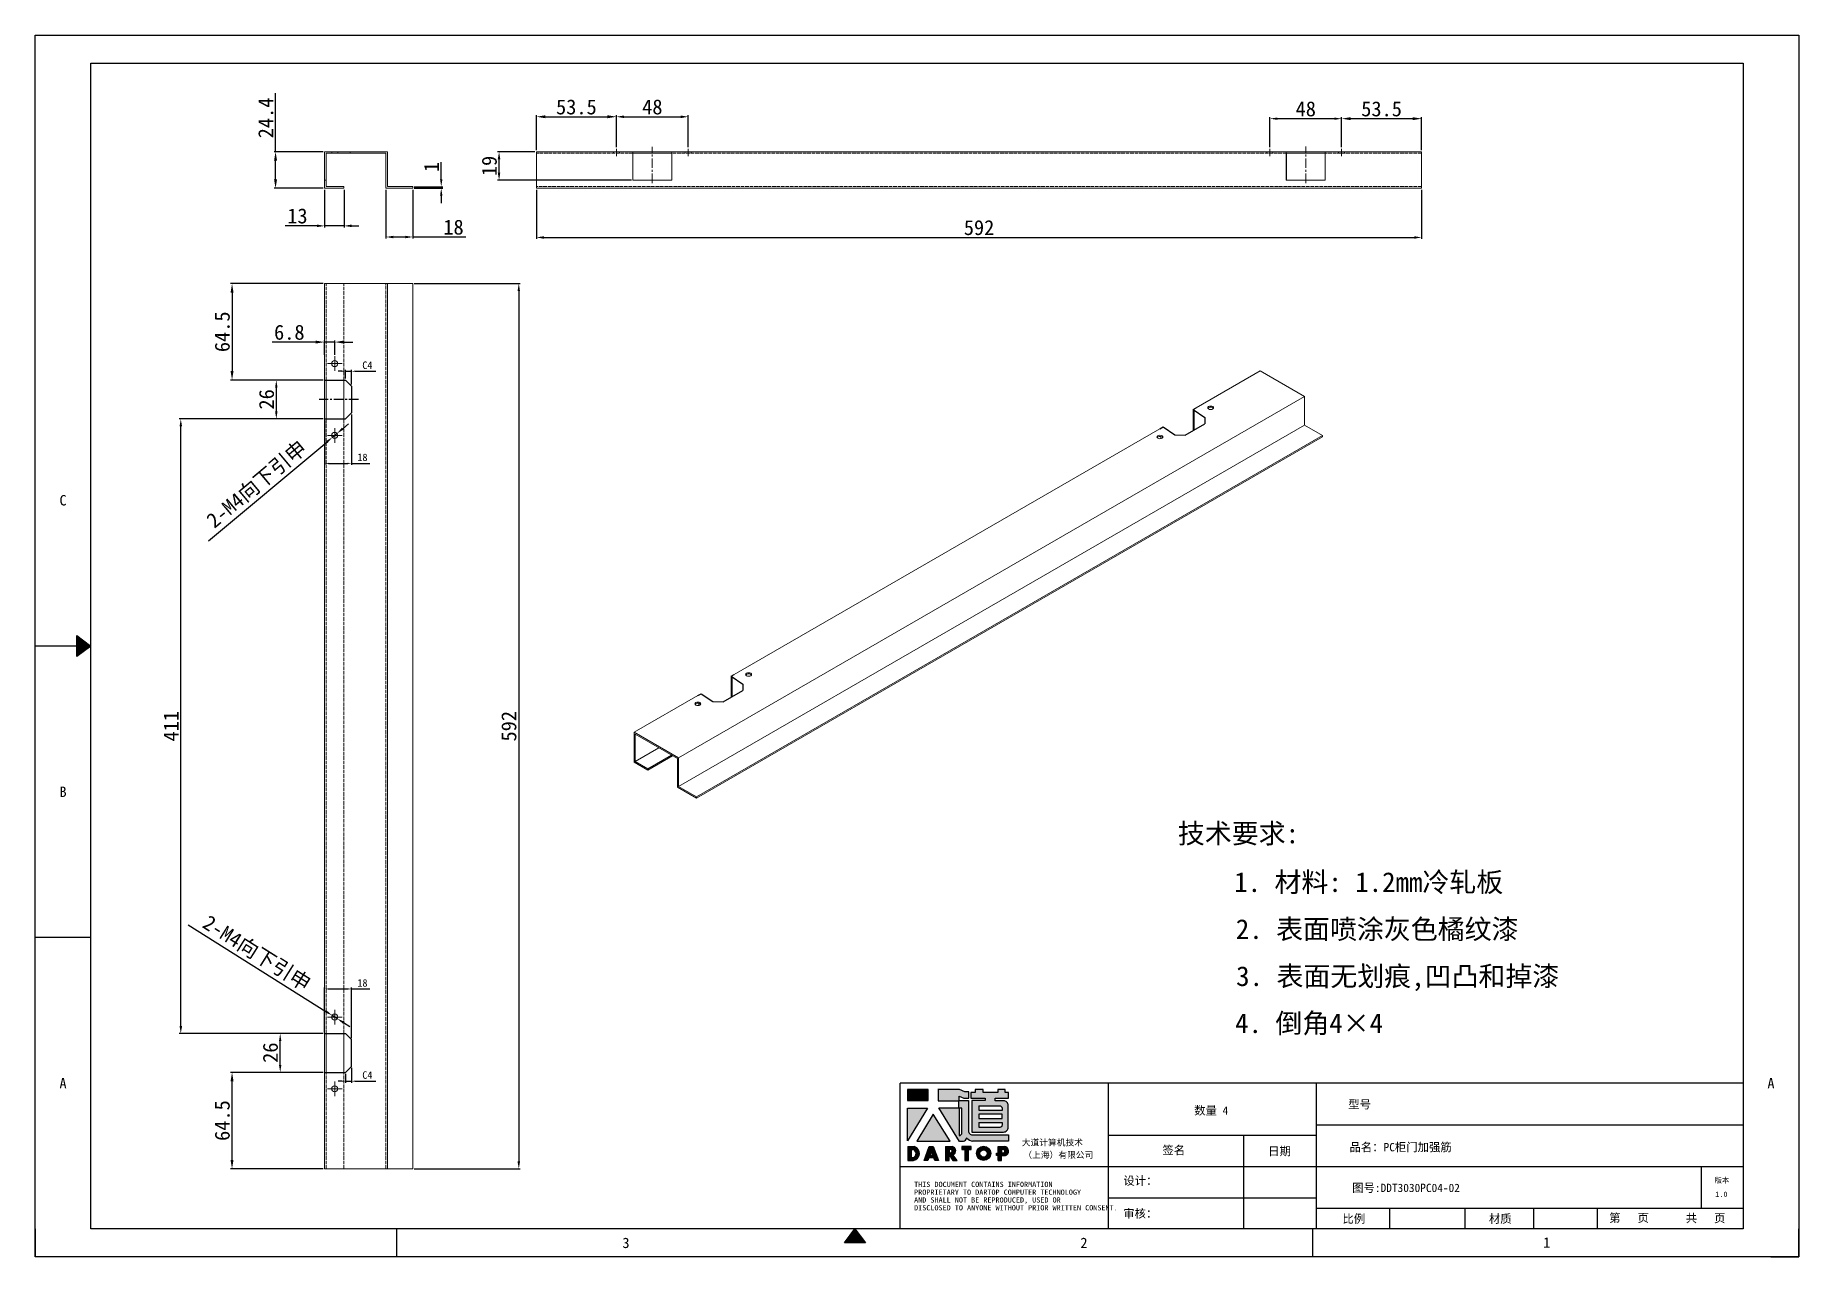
# Model space of a CAD drawing. Header units: millimetres. Extents: x 12436 to 30221, y 8547 to 23793.
# Drawn here: x 16268 to 17447, y 11670 to 12486 of the extents above; entities that cross this region are included whole.
import ezdxf
from ezdxf.enums import TextEntityAlignment as Align

# ---------------------------------------------------------------- set-up
doc = ezdxf.new("R2010")
doc.units = ezdxf.units.MM
doc.header["$PDSIZE"] = -1
for name, pattern in [('ACAD_ISO02W100', [15, 12, -3]), ('CENTER', [10.16, 6.35, -1.27, 1.27, -1.27]), ('DOT', [0.25, 0, -0.25])]:
    doc.linetypes.add(name, pattern=pattern)
for name, color, linetype in [('4', 7, 'Continuous'), ('print', 30, 'Continuous'), ('点画线', 1, 'CENTER'), ('虚线', 6, 'ACAD_ISO02W100')]:
    doc.layers.add(name, color=color, linetype=linetype)
doc.styles.add('Dartop', font='SIMFANG.TTF')
doc.styles.add('HZ', font='SimSun.ttf')
doc.styles.add('hzHT', font='SIMHEI.TTF')
doc.dimstyles.new('0', dxfattribs={"dimtxt": 10, "dimasz": 5, "dimexe": 1, "dimexo": 1, "dimgap": 1.524, "dimtad": 1, "dimdec": 0, "dimzin": 0, "dimdsep": 46, "dimtxsty": 'Standard', "dimcen": 2.5, "dimclrd": 4, "dimclre": 4, "dimclrt": 4, "dimadec": 0, "dimazin": 0, "dimtfac": 1, "dimtdec": 0, "dimtmove": 0, "dimatfit": 3, "dimfxl": 1, "dimtzin": 0, "dimarcsym": 0})
doc.dimstyles.new('00', dxfattribs={"dimtxt": 5, "dimasz": 2.5, "dimexe": 1, "dimexo": 1, "dimgap": 1.524, "dimtad": 1, "dimdec": 0, "dimzin": 0, "dimdsep": 46, "dimtxsty": 'Standard', "dimcen": 2.5, "dimclrd": 4, "dimclre": 4, "dimclrt": 4, "dimadec": 0, "dimazin": 0, "dimtfac": 1, "dimtdec": 0, "dimtmove": 0, "dimatfit": 3, "dimfxl": 1, "dimtzin": 0, "dimarcsym": 0})
doc.dimstyles.new('副本 ISO-25', dxfattribs={"dimtxt": 10, "dimasz": 6, "dimexe": 1, "dimexo": 1, "dimgap": 1.524, "dimtad": 1, "dimdec": 1, "dimzin": 0, "dimdsep": 46, "dimtxsty": 'Standard', "dimcen": 2.5, "dimclrd": 4, "dimclre": 4, "dimclrt": 4, "dimadec": 0, "dimazin": 0, "dimtfac": 1, "dimtdec": 1, "dimtmove": 0, "dimatfit": 3, "dimfxl": 1, "dimtzin": 0, "dimarcsym": 0})

msp = doc.modelspace()

# ---------------------------------------------------------------- texts
at = {"color": 0}
for s, height, style, p in [('C', 6.962, 'Dartop', (16286.458, 12175.525)), ('B', 6.962, 'Dartop', (16286.458, 11980.595)), ('A', 6.962, 'Dartop', (16286.458, 11785.666)), ('A', 6.962, 'Dartop', (17428.728, 11785.666)), ('数量 4', 5.5694, 'hzHT', (17054.364, 11767.409)), ('型号', 5.5694, 'hzHT', (17153.626, 11771.499)), ('签名', 5.5694, 'hzHT', (17029.346, 11740.867)), ('日期', 5.5694, 'hzHT', (17100.016, 11740.182)), ('品名：PC柜门加强筋  ', 5.56942, 'hzHT', (17184.81, 11742.908)), ('图号:DDT3030PC04-02', 5.56942, 'hzHT', (17184.663, 11715.685)), ('版本', 3.4809, 'hzHT', (17395.972, 11720.73)), ('1.0', 3.4809, 'Dartop', (17395.553, 11711.428)), ('比例', 5.5694, 'hzHT', (17149.743, 11695.018)), ('材质', 5.5694, 'hzHT', (17247.663, 11695.018)), ('第   页', 5.5694, 'hzHT', (17333.817, 11695.595)), ('共   页', 5.5694, 'hzHT', (17384.977, 11695.392)), ('3', 6.962, 'Dartop', (16662.933, 11678.918)), ('2', 6.962, 'Dartop', (16969.251, 11678.918)), ('1', 6.962, 'Dartop', (17278.743, 11679.139))]:
    msp.add_text(s, height=height, dxfattribs=dict(at, style=style)).set_placement(p, align=Align.MIDDLE_CENTER)
at = {"style": 'HZ'}
for s, height, p in [('技术要求:', 13.2088, (17072.571, 11952.704)), ('     1. 材料: 1.2mm冷轧板', 13.20883, (17137.222, 11920.168)), ('    2. 表面喷涂灰色橘纹漆', 13.20883, (17147.376, 11888.718)), ('3. 表面无划痕,凹凸和掉漆', 13.20883, (17179.09, 11857.269)), ('4. 倒角4×4         ', 13.20883, (17160.229, 11825.819))]:
    msp.add_text(s, height=height, dxfattribs=at).set_placement(p, align=Align.MIDDLE_CENTER)
at = {"color": 0, "style": 'hzHT'}
for s, height, p in [('设计：', 5.5694, (16995.608, 11717.663)), ('THIS DOCUMENT CONTAINS INFORMATION', 3.48089, (16855.657, 11716.292)), ('PROPRIETARY TO DARTOP COMPUTER TECHNOLOGY', 3.48089, (16855.657, 11711.07)), ('AND SHALL NOT BE REPRODUCED, USED OR', 3.48089, (16855.657, 11705.849)), ('DISCLOSED TO ANYONE WITHOUT PRIOR WRITTEN CONSENT.', 3.48089, (16855.657, 11700.628)), ('审核：', 5.5694, (16995.525, 11695.732))]:
    msp.add_text(s, height=height, dxfattribs=at).set_placement(p)
at = {"layer": '4', "color": 0, "style": 'hzHT'}
for s, p in [('大道计算机技术', (16927.652, 11743.94)), ('（上海）有限公司', (16928.703, 11735.614))]:
    msp.add_text(s, height=4.1771, dxfattribs=at).set_placement(p)

# ---------------------------------------------------------------- blocks, each defined once
blk = doc.blocks.new('SW_CENTERMARKSYMBOL_1')
at = {"color": 0, "linetype": 'Continuous', "lineweight": 0}
for p, q in [((-2.5, 0), (-4.9, 0)), ((0, 0), (-2.5, 0)), ((0, 2.5), (0, 4.9)), ((0, 0), (0, 2.5)), ((0, 0), (0, -2.5)), ((0, 0), (2.5, 0)), ((2.5, 0), (4.9, 0)), ((0, -2.5), (0, -4.9))]:
    blk.add_line(p, q, dxfattribs=at)
blk = doc.blocks.new('SW_CENTERMARKSYMBOL_2')
at = {"color": 0, "linetype": 'Continuous', "lineweight": 0}
for p, q in [((-2.5, 0), (-4.9, 0)), ((0, 0), (-2.5, 0)), ((0, 2.5), (0, 4.9)), ((0, 0), (0, 2.5)), ((0, 0), (0, -2.5)), ((0, 0), (2.5, 0)), ((2.5, 0), (4.9, 0)), ((0, -2.5), (0, -4.9))]:
    blk.add_line(p, q, dxfattribs=at)
blk = doc.blocks.new('*D495')
at = {"color": 4, "lineweight": -2}
for p, q in [((16428.6, 12408.6), (16428.6, 12447.7)), ((16460.4, 12408.6), (16427.6, 12408.6)), ((16428.6, 12390.2), (16428.6, 12402.6)), ((16460.4, 12384.2), (16427.6, 12384.2))]:
    blk.add_line(p, q, dxfattribs=at)
at = {"color": 4}
for points in [[(16427.6, 12402.6), (16429.6, 12402.6), (16428.6, 12408.6)], [(16427.6, 12390.2), (16429.6, 12390.2), (16428.6, 12384.2)]]:
    blk.add_solid(points, dxfattribs=at)
at = {"layer": 'Defpoints', "color": 0}
for p in [(16428.6, 12408.6), (16461.4, 12408.6), (16461.4, 12384.2)]:
    blk.add_point(p, dxfattribs=at)
at = {"color": 4, "lineweight": 9, "insert": (16422.1, 12431.2), "char_height": 10, "attachment_point": 5, "rotation": 90}
blk.add_mtext('24.4', dxfattribs=at)
blk = doc.blocks.new('*D496')
at = {"color": 4, "lineweight": -2}
for p, q in [((16469.7, 12220.2), (16466.6, 12217.6)), ((16473.5, 12223.4), (16477.4, 12226.6)), ((16383.8, 12148.4), (16462.8, 12214.4))]:
    blk.add_line(p, q, dxfattribs=at)
at = {"color": 4}
for points in [[(16473, 12224.1), (16474.1, 12222.8), (16469.7, 12220.2)], [(16462.3, 12215.1), (16463.3, 12213.8), (16466.6, 12217.6)]]:
    blk.add_solid(points, dxfattribs=at)
at = {"layer": 'Defpoints', "color": 0}
for p in [(16469.7, 12220.2), (16466.6, 12217.6)]:
    blk.add_point(p, dxfattribs=at)
at = {"color": 4, "lineweight": 9, "insert": (16416.2, 12186), "char_height": 10, "attachment_point": 5, "rotation": 39.9113}
blk.add_mtext('2-M4{\\fSimSun|b0|i0|c134|p2;向下引申}', dxfattribs=at)
blk = doc.blocks.new('*D497')
at = {"color": 4, "lineweight": -2}
for p, q in [((16603.1, 12383.2), (16603.1, 12350.3)), ((17195.1, 12383.2), (17195.1, 12350.3)), ((16608.1, 12351.3), (17190.1, 12351.3))]:
    blk.add_line(p, q, dxfattribs=at)
at = {"color": 4}
for points in [[(16608.1, 12352.1), (16608.1, 12350.4), (16603.1, 12351.3)], [(17190.1, 12352.1), (17190.1, 12350.4), (17195.1, 12351.3)]]:
    blk.add_solid(points, dxfattribs=at)
at = {"layer": 'Defpoints', "color": 0}
for p in [(16603.1, 12384.2), (17195.1, 12384.2), (17195.1, 12351.3)]:
    blk.add_point(p, dxfattribs=at)
at = {"color": 4, "lineweight": 9, "insert": (16899.1, 12357.8), "char_height": 10, "attachment_point": 5}
blk.add_mtext('592', dxfattribs=at)
blk = doc.blocks.new('*D498')
at = {"color": 4, "lineweight": -2}
for p, q in [((16521.4, 12320.4), (16592.3, 12320.4)), ((16591.3, 12315.4), (16591.3, 11733.4)), ((16521.4, 11728.4), (16592.3, 11728.4))]:
    blk.add_line(p, q, dxfattribs=at)
at = {"color": 4}
for points in [[(16590.4, 12315.4), (16592.1, 12315.4), (16591.3, 12320.4)], [(16590.4, 11733.4), (16592.1, 11733.4), (16591.3, 11728.4)]]:
    blk.add_solid(points, dxfattribs=at)
at = {"layer": 'Defpoints', "color": 0}
for p in [(16520.4, 12320.4), (16520.4, 11728.4), (16591.3, 11728.4)]:
    blk.add_point(p, dxfattribs=at)
at = {"color": 4, "lineweight": 9, "insert": (16584.7, 12024.4), "char_height": 10, "attachment_point": 5, "rotation": 90}
blk.add_mtext('592', dxfattribs=at)
blk = doc.blocks.new('*D499')
at = {"color": 4, "lineweight": -2}
for p, q in [((16502.4, 12383.2), (16502.4, 12350.6)), ((16520.4, 12383.2), (16520.4, 12350.6)), ((16507.4, 12351.6), (16515.4, 12351.6)), ((16520.4, 12351.6), (16555.8, 12351.6))]:
    blk.add_line(p, q, dxfattribs=at)
at = {"color": 4}
for points in [[(16507.4, 12352.4), (16507.4, 12350.7), (16502.4, 12351.6)], [(16515.4, 12352.4), (16515.4, 12350.7), (16520.4, 12351.6)]]:
    blk.add_solid(points, dxfattribs=at)
at = {"layer": 'Defpoints', "color": 0}
for p in [(16502.4, 12384.2), (16520.4, 12384.2), (16520.4, 12351.6)]:
    blk.add_point(p, dxfattribs=at)
at = {"color": 4, "lineweight": 9, "insert": (16547.6, 12358.1), "char_height": 10, "attachment_point": 5}
blk.add_mtext('18', dxfattribs=at)
blk = doc.blocks.new('*D500')
at = {"color": 4, "lineweight": -2}
for p, q in [((16539.4, 12390.2), (16539.4, 12401.6)), ((16521.4, 12385.2), (16540.4, 12385.2)), ((16521.4, 12384.2), (16540.4, 12384.2)), ((16539.4, 12384.2), (16539.4, 12385.2)), ((16539.4, 12379.2), (16539.4, 12374.2))]:
    blk.add_line(p, q, dxfattribs=at)
at = {"color": 4}
for points in [[(16538.6, 12390.2), (16540.2, 12390.2), (16539.4, 12385.2)], [(16538.6, 12379.2), (16540.2, 12379.2), (16539.4, 12384.2)]]:
    blk.add_solid(points, dxfattribs=at)
at = {"layer": 'Defpoints', "color": 0}
for p in [(16520.4, 12385.2), (16520.4, 12384.2), (16539.4, 12385.2)]:
    blk.add_point(p, dxfattribs=at)
at = {"color": 4, "lineweight": 9, "insert": (16532.9, 12398.4), "char_height": 10, "attachment_point": 5, "rotation": 90}
blk.add_mtext('1', dxfattribs=at)
blk = doc.blocks.new('*D504')
at = {"color": 4, "lineweight": -2}
for p, q in [((16460.4, 12320.4), (16398.5, 12320.4)), ((16399.5, 12314.4), (16399.5, 12261.9)), ((16460.4, 12255.9), (16398.5, 12255.9))]:
    blk.add_line(p, q, dxfattribs=at)
at = {"color": 4}
for points in [[(16398.5, 12314.4), (16400.5, 12314.4), (16399.5, 12320.4)], [(16398.5, 12261.9), (16400.5, 12261.9), (16399.5, 12255.9)]]:
    blk.add_solid(points, dxfattribs=at)
at = {"layer": 'Defpoints', "color": 0}
for p in [(16461.4, 12320.4), (16399.5, 12255.9), (16461.4, 12255.9)]:
    blk.add_point(p, dxfattribs=at)
at = {"color": 4, "lineweight": 9, "insert": (16393, 12288.2), "char_height": 10, "attachment_point": 5, "rotation": 90}
blk.add_mtext('64.5', dxfattribs=at)
blk = doc.blocks.new('*D505')
at = {"color": 4, "lineweight": -2}
for p, q in [((16460.4, 12229.9), (16364.2, 12229.9)), ((16365.2, 11823.9), (16365.2, 12224.9)), ((16460.4, 11818.9), (16364.2, 11818.9))]:
    blk.add_line(p, q, dxfattribs=at)
at = {"color": 4}
for points in [[(16364.4, 12224.9), (16366.1, 12224.9), (16365.2, 12229.9)], [(16364.4, 11823.9), (16366.1, 11823.9), (16365.2, 11818.9)]]:
    blk.add_solid(points, dxfattribs=at)
at = {"layer": 'Defpoints', "color": 0}
for p in [(16365.2, 12229.9), (16461.4, 12229.9), (16461.4, 11818.9)]:
    blk.add_point(p, dxfattribs=at)
at = {"color": 4, "lineweight": 9, "insert": (16358.7, 12024.4), "char_height": 10, "attachment_point": 5, "rotation": 90}
blk.add_mtext('411', dxfattribs=at)
blk = doc.blocks.new('*D508')
at = {"color": 4, "lineweight": -2}
for p, q in [((16603.1, 12409.6), (16603.1, 12433)), ((16609.1, 12432), (16650.6, 12432)), ((16656.6, 12411.6), (16656.6, 12433))]:
    blk.add_line(p, q, dxfattribs=at)
at = {"color": 4}
for points in [[(16609.1, 12433), (16609.1, 12431), (16603.1, 12432)], [(16650.6, 12433), (16650.6, 12431), (16656.6, 12432)]]:
    blk.add_solid(points, dxfattribs=at)
at = {"layer": 'Defpoints', "color": 0}
for p in [(16656.6, 12432), (16603.1, 12408.6), (16656.6, 12410.6)]:
    blk.add_point(p, dxfattribs=at)
at = {"color": 4, "lineweight": 9, "insert": (16629.8, 12438.5), "char_height": 10, "attachment_point": 5}
blk.add_mtext('53.5', dxfattribs=at)
blk = doc.blocks.new('*D509')
at = {"color": 4, "lineweight": -2}
for p, q in [((16656.6, 12411.6), (16656.6, 12433)), ((16661.6, 12432), (16699.6, 12432)), ((16704.6, 12411.6), (16704.6, 12433))]:
    blk.add_line(p, q, dxfattribs=at)
at = {"color": 4}
for points in [[(16661.6, 12432.8), (16661.6, 12431.1), (16656.6, 12432)], [(16699.6, 12432.8), (16699.6, 12431.1), (16704.6, 12432)]]:
    blk.add_solid(points, dxfattribs=at)
at = {"layer": 'Defpoints', "color": 0}
for p in [(16704.6, 12432), (16656.6, 12410.6), (16704.6, 12410.6)]:
    blk.add_point(p, dxfattribs=at)
at = {"color": 4, "lineweight": 9, "insert": (16680.6, 12438.5), "char_height": 10, "attachment_point": 5}
blk.add_mtext('48', dxfattribs=at)
blk = doc.blocks.new('*D510')
at = {"color": 4, "lineweight": -2}
for p, q in [((17141.6, 12411.6), (17141.6, 12431.7)), ((17195.1, 12409.6), (17195.1, 12431.7)), ((17189.1, 12430.7), (17147.6, 12430.7))]:
    blk.add_line(p, q, dxfattribs=at)
at = {"color": 4}
for points in [[(17147.6, 12431.7), (17147.6, 12429.7), (17141.6, 12430.7)], [(17189.1, 12431.7), (17189.1, 12429.7), (17195.1, 12430.7)]]:
    blk.add_solid(points, dxfattribs=at)
at = {"layer": 'Defpoints', "color": 0}
for p in [(17141.6, 12430.7), (17141.6, 12410.6), (17195.1, 12408.6)]:
    blk.add_point(p, dxfattribs=at)
at = {"color": 4, "lineweight": 9, "insert": (17168.3, 12437.2), "char_height": 10, "attachment_point": 5}
blk.add_mtext('53.5', dxfattribs=at)
blk = doc.blocks.new('*D511')
at = {"color": 4, "lineweight": -2}
for p, q in [((17093.6, 12411.6), (17093.6, 12431.7)), ((17141.6, 12411.6), (17141.6, 12431.7)), ((17136.6, 12430.7), (17098.6, 12430.7))]:
    blk.add_line(p, q, dxfattribs=at)
at = {"color": 4}
for points in [[(17098.6, 12431.5), (17098.6, 12429.9), (17093.6, 12430.7)], [(17136.6, 12431.5), (17136.6, 12429.9), (17141.6, 12430.7)]]:
    blk.add_solid(points, dxfattribs=at)
at = {"layer": 'Defpoints', "color": 0}
for p in [(17093.6, 12430.7), (17093.6, 12410.6), (17141.6, 12410.6)]:
    blk.add_point(p, dxfattribs=at)
at = {"color": 4, "lineweight": 9, "insert": (17117.6, 12437.2), "char_height": 10, "attachment_point": 5}
blk.add_mtext('48', dxfattribs=at)
blk = doc.blocks.new('*U469')
at = {"color": 254, "linetype": 'Continuous', "extrusion": (0, 0, -1)}
for points in [[(-17, 0.333), (-16.812, 0.25), (-17, 0.5)], [(-17, 0.333), (-17.188, 0.25), (-16.812, 0.25)], [(-17, 0.333), (-17, 0.5), (-17.188, 0.25)]]:
    blk.add_solid(points, dxfattribs=at)
blk = doc.blocks.new('*U468')
at = {"color": 254, "linetype": 'Continuous', "extrusion": (0, 0, -1)}
for points in [[(-0.833, 11), (-0.75, 10.812), (-0.75, 11.188)], [(-0.833, 11), (-0.75, 11.188), (-1, 11)], [(-0.833, 11), (-1, 11), (-0.75, 10.812)]]:
    blk.add_solid(points, dxfattribs=at)
blk = doc.blocks.new('dadao')
for p, q in [((48, 19.2), (44.9, 10.4)), ((44.9, 10.4), (51.2, 10.4)), ((51.2, 10.4), (48, 19.2))]:
    blk.add_line(p, q)
for points in [[(41.8, 121.6), (41.8, 143.7), (-0.4, 143.7), (-0.4, 121.6), (41.8, 121.6)], [(104.8, 122), (104.8, 130.3), (114.1, 126.3), (124.2, 126.3), (124.2, 139.6), (115.9, 139.6), (105.1, 143.9), (61.5, 143.9)], [(61.7, 144), (61.7, 121.3), (103.9, 121.3)], [(113.4, 38.7), (105.1, 38.7), (63, 106.5), (103.9, 106.5), (103.9, 120.9), (103.9, 121.3)], [(109.7, 53.6), (109.7, 106.2), (104.3, 106.2), (104.3, 50.4), (106.6, 50.4)], [(144.6, 94.4), (144.6, 84.8), (192, 84.8), (192, 94.1), (144.9, 94.1)], [(120.2, 45), (119.5, 45), (119.5, 44.6)], [(0, 28), (0, 0), (11.8, 0)], [(0.1, 28), (14, 28)], [(7.1, 21.8), (7.1, 6.1), (12, 6.1)], [(7.1, 21.8), (11.4, 21.8)], [(76.8, 28.2), (76.8, 0), (84.1, 0), (84.1, 11.1), (91.6, -0.1), (100.3, -0.1), (91.7, 11.1)], [(76.8, 28.2), (90.6, 28.2)], [(84, 22.7), (84, 15.3), (87.2, 15.3)], [(84, 22.7), (87.3, 22.7)], [(183.7, 0), (183.7, 9.6), (180.6, 9.6), (180.6, 14.9), (183.8, 14.9), (183.8, 28.1), (196.1, 28.1), (196.5, 28.1)], [(183.7, 0), (190.9, 0), (190.9, 9.6), (198.8, 9.6)], [(194.9, 22.3), (190.8, 22.3), (190.8, 15), (194.4, 15)]]:
    blk.add_lwpolyline(points)
blk.add_lwpolyline([(137.1, 144.2), (137.1, 137.9), (128.3, 137.9), (128.3, 126.5), (157.3, 126.5), (157.3, 121.5), (130.3, 121.5), (130.3, 57.5), (194.4, 57.5, 0.414214), (204.4, 67.5), (204.4, 111.3, 0.414214), (194.4, 121.3), (177.5, 121.3), (177.5, 126.3), (204.7, 126.3), (204.7, 137.7), (198.2, 137.7), (198.2, 143.9), (183.3, 143.9), (183.3, 138), (153, 138), (153, 144.2), (137.1, 144.2)], format="xyb", close=True)
for points in [[(104.8, 122), (123.4, 122), (123.4, 60, 0.414214), (131.4, 52), (204.8, 52), (204.8, 39.1), (131.7, 39.1)], [(144.3, 110.8), (144.3, 101.8), (192.3, 101.8), (192.3, 105.5, 0.414214), (187.3, 110.5), (144.3, 110.5)], [(144.6, 77), (144.6, 67.5), (187.6, 67.5, 0.414214), (192.6, 72.5), (192.6, 76.4), (144.6, 76.4)]]:
    blk.add_lwpolyline(points, format="xyb")
for points in [[(-0.3, 106.2), (40.4, 106.2), (-0.3, 39.7), (-0.3, 106.2)], [(51.7, 94.1), (18.4, 39.3), (86.2, 39.3)], [(43.8, 28.2), (51.8, 28.2), (62.6, -0.1), (55, -0.1), (53.2, 5), (42.9, 5), (41.1, 0), (33.6, 0)], [(110, 28.1), (110, 21.9), (116, 21.9), (116, -0.1), (123.2, -0.1), (123.2, 22), (129.2, 22), (129.2, 28.1), (110, 28.1)]]:
    blk.add_lwpolyline(points, close=True)
for radius in [14.5, 7.44]:
    blk.add_circle((154.2, 14.2), radius)
for centre, radius, start, end in [((99.2, 60.7), 12.6, 305.6399, 325.969), ((111.6, 46.7), 8.19, 282.9811, 347.6627), ((136, 61.7), 22.9, 226.7358, 259.3209), ((8.5, 13.9), 8.49, 294.2143, 69.7177), ((9.6, 14.2), 14.4, 278.6604, 72.3203), ((86.4, 19), 3.8, 282.527, 76.7196), ((88.6, 19.4), 8.95, 290.6073, 77.2124), ((193.7, 18.7), 3.8, 280.9891, 72.5513), ((195.7, 18.6), 9.51, 288.8959, 85.2442)]:
    blk.add_arc(centre, radius, start, end)
blk = doc.blocks.new('*D476')
at = {"color": 4, "lineweight": -2}
for p, q in [((16455.4, 12281.3), (16426.3, 12281.3)), ((16461.4, 12272.8), (16461.4, 12282.3)), ((16468.2, 12281.3), (16461.4, 12281.3)), ((16468.2, 12272.8), (16468.2, 12282.3)), ((16474.2, 12281.3), (16480.2, 12281.3))]:
    blk.add_line(p, q, dxfattribs=at)
at = {"color": 4}
for points in [[(16455.4, 12282.3), (16455.4, 12280.3), (16461.4, 12281.3)], [(16474.2, 12282.3), (16474.2, 12280.3), (16468.2, 12281.3)]]:
    blk.add_solid(points, dxfattribs=at)
at = {"layer": 'Defpoints', "color": 0}
for p in [(16461.4, 12281.3), (16461.4, 12271.8), (16468.2, 12271.8)]:
    blk.add_point(p, dxfattribs=at)
at = {"color": 4, "lineweight": 9, "insert": (16437.8, 12287.8), "char_height": 10, "attachment_point": 5}
blk.add_mtext('6.8', dxfattribs=at)
blk = doc.blocks.new('*D477')
at = {"color": 4, "lineweight": -2}
for p, q in [((16460.4, 12255.9), (16428.1, 12255.9)), ((16429.1, 12250.9), (16429.1, 12234.9)), ((16460.4, 12229.9), (16428.1, 12229.9))]:
    blk.add_line(p, q, dxfattribs=at)
at = {"color": 4}
for points in [[(16428.3, 12250.9), (16429.9, 12250.9), (16429.1, 12255.9)], [(16428.3, 12234.9), (16429.9, 12234.9), (16429.1, 12229.9)]]:
    blk.add_solid(points, dxfattribs=at)
at = {"layer": 'Defpoints', "color": 0}
for p in [(16461.4, 12255.9), (16429.1, 12229.9), (16461.4, 12229.9)]:
    blk.add_point(p, dxfattribs=at)
at = {"color": 4, "lineweight": 9, "insert": (16422.6, 12243), "char_height": 10, "attachment_point": 5, "rotation": 90}
blk.add_mtext('26', dxfattribs=at)
blk = doc.blocks.new('*D478')
at = {"color": 4, "lineweight": -2}
for p, q in [((16460.4, 11792.9), (16398.5, 11792.9)), ((16399.5, 11734.4), (16399.5, 11786.9)), ((16460.4, 11728.4), (16398.5, 11728.4))]:
    blk.add_line(p, q, dxfattribs=at)
at = {"color": 4}
for points in [[(16398.5, 11786.9), (16400.5, 11786.9), (16399.5, 11792.9)], [(16398.5, 11734.4), (16400.5, 11734.4), (16399.5, 11728.4)]]:
    blk.add_solid(points, dxfattribs=at)
at = {"layer": 'Defpoints', "color": 0}
for p in [(16399.5, 11792.9), (16461.4, 11792.9), (16461.4, 11728.4)]:
    blk.add_point(p, dxfattribs=at)
at = {"color": 4, "lineweight": 9, "insert": (16393, 11760.7), "char_height": 10, "attachment_point": 5, "rotation": 90}
blk.add_mtext('64.5', dxfattribs=at)
blk = doc.blocks.new('*D525')
at = {"color": 4, "lineweight": -2}
for p, q in [((16460.4, 11818.9), (16430.7, 11818.9)), ((16431.7, 11797.9), (16431.7, 11813.9)), ((16460.4, 11792.9), (16430.7, 11792.9))]:
    blk.add_line(p, q, dxfattribs=at)
at = {"color": 4}
for points in [[(16430.9, 11813.9), (16432.5, 11813.9), (16431.7, 11818.9)], [(16430.9, 11797.9), (16432.5, 11797.9), (16431.7, 11792.9)]]:
    blk.add_solid(points, dxfattribs=at)
at = {"layer": 'Defpoints', "color": 0}
for p in [(16431.7, 11818.9), (16461.4, 11818.9), (16461.4, 11792.9)]:
    blk.add_point(p, dxfattribs=at)
at = {"color": 4, "lineweight": 9, "insert": (16425.2, 11806.1), "char_height": 10, "attachment_point": 5, "rotation": 90}
blk.add_mtext('26', dxfattribs=at)
blk = doc.blocks.new('*D535')
at = {"color": 4, "lineweight": -2}
for p, q in [((16602.1, 12408.6), (16577.1, 12408.6)), ((16578.1, 12394.6), (16578.1, 12403.6)), ((16666.6, 12389.6), (16577.1, 12389.6))]:
    blk.add_line(p, q, dxfattribs=at)
at = {"color": 4}
for points in [[(16577.2, 12403.6), (16578.9, 12403.6), (16578.1, 12408.6)], [(16577.2, 12394.6), (16578.9, 12394.6), (16578.1, 12389.6)]]:
    blk.add_solid(points, dxfattribs=at)
at = {"layer": 'Defpoints', "color": 0}
for p in [(16578.1, 12408.6), (16603.1, 12408.6), (16667.6, 12389.6)]:
    blk.add_point(p, dxfattribs=at)
at = {"color": 4, "lineweight": 9, "insert": (16571.6, 12399.1), "char_height": 10, "attachment_point": 5, "rotation": 90}
blk.add_mtext('19', dxfattribs=at)
blk = doc.blocks.new('*D544')
at = {"color": 4, "lineweight": -2}
for p, q in [((16472.9, 12261.8), (16470.4, 12261.8)), ((16475.4, 12256.9), (16475.4, 12262.8)), ((16475.4, 12261.8), (16479.4, 12261.8)), ((16479.4, 12252.9), (16479.4, 12262.8)), ((16481.9, 12261.8), (16495.7, 12261.8))]:
    blk.add_line(p, q, dxfattribs=at)
at = {"color": 4}
for points in [[(16472.9, 12262.2), (16472.9, 12261.4), (16475.4, 12261.8)], [(16481.9, 12262.2), (16481.9, 12261.4), (16479.4, 12261.8)]]:
    blk.add_solid(points, dxfattribs=at)
at = {"layer": 'Defpoints', "color": 0}
for p in [(16475.4, 12255.9), (16479.4, 12261.8), (16479.4, 12251.9)]:
    blk.add_point(p, dxfattribs=at)
at = {"color": 4, "lineweight": 9, "insert": (16490, 12265.8), "char_height": 5, "attachment_point": 5}
blk.add_mtext('C4', dxfattribs=at)
blk = doc.blocks.new('*D545')
at = {"color": 4, "lineweight": -2}
for p, q in [((16479.4, 12232.9), (16479.4, 12199.2)), ((16461.4, 12228.9), (16461.4, 12199.2)), ((16463.9, 12200.2), (16476.9, 12200.2)), ((16479.4, 12200.2), (16491.6, 12200.2))]:
    blk.add_line(p, q, dxfattribs=at)
at = {"color": 4}
for points in [[(16463.9, 12200.6), (16463.9, 12199.8), (16461.4, 12200.2)], [(16476.9, 12200.6), (16476.9, 12199.8), (16479.4, 12200.2)]]:
    blk.add_solid(points, dxfattribs=at)
at = {"layer": 'Defpoints', "color": 0}
for p in [(16479.4, 12233.9), (16461.4, 12229.9), (16461.4, 12200.2)]:
    blk.add_point(p, dxfattribs=at)
at = {"color": 4, "lineweight": 9, "insert": (16486.7, 12204.2), "char_height": 5, "attachment_point": 5}
blk.add_mtext('18', dxfattribs=at)
blk = doc.blocks.new('*D546')
at = {"color": 4, "lineweight": -2}
for p, q in [((16479.4, 11795.9), (16479.4, 11786)), ((16472.9, 11787), (16470.4, 11787)), ((16475.4, 11791.9), (16475.4, 11786)), ((16475.4, 11787), (16479.4, 11787)), ((16481.9, 11787), (16495.7, 11787))]:
    blk.add_line(p, q, dxfattribs=at)
at = {"color": 4}
for points in [[(16472.9, 11787.5), (16472.9, 11786.6), (16475.4, 11787)], [(16481.9, 11787.5), (16481.9, 11786.6), (16479.4, 11787)]]:
    blk.add_solid(points, dxfattribs=at)
at = {"layer": 'Defpoints', "color": 0}
for p in [(16479.4, 11796.9), (16475.4, 11792.9), (16479.4, 11787)]:
    blk.add_point(p, dxfattribs=at)
at = {"color": 4, "insert": (16490, 11791.1), "char_height": 5, "attachment_point": 5}
blk.add_mtext('C4', dxfattribs=at)
blk = doc.blocks.new('*D547')
at = {"color": 4, "lineweight": -2}
for p, q in [((16461.4, 11819.9), (16461.4, 11849.7)), ((16463.9, 11848.7), (16476.9, 11848.7)), ((16479.4, 11815.9), (16479.4, 11849.7)), ((16479.4, 11848.7), (16491.6, 11848.7))]:
    blk.add_line(p, q, dxfattribs=at)
at = {"color": 4}
for points in [[(16463.9, 11849.1), (16463.9, 11848.3), (16461.4, 11848.7)], [(16476.9, 11849.1), (16476.9, 11848.3), (16479.4, 11848.7)]]:
    blk.add_solid(points, dxfattribs=at)
at = {"layer": 'Defpoints', "color": 0}
for p in [(16461.4, 11848.7), (16461.4, 11818.9), (16479.4, 11814.9)]:
    blk.add_point(p, dxfattribs=at)
at = {"color": 4, "insert": (16486.7, 11852.7), "char_height": 5, "attachment_point": 5}
blk.add_mtext('18', dxfattribs=at)
blk = doc.blocks.new('*D548')
at = {"color": 4, "lineweight": -2}
for p, q in [((16461.4, 12383.2), (16461.4, 12358)), ((16474.4, 12383.2), (16474.4, 12358)), ((16456.4, 12359), (16435, 12359)), ((16474.4, 12359), (16461.4, 12359)), ((16479.4, 12359), (16484.4, 12359))]:
    blk.add_line(p, q, dxfattribs=at)
at = {"color": 4}
for points in [[(16456.4, 12359.9), (16456.4, 12358.2), (16461.4, 12359)], [(16479.4, 12359.9), (16479.4, 12358.2), (16474.4, 12359)]]:
    blk.add_solid(points, dxfattribs=at)
at = {"layer": 'Defpoints', "color": 0}
for p in [(16461.4, 12384.2), (16474.4, 12384.2), (16461.4, 12359)]:
    blk.add_point(p, dxfattribs=at)
at = {"color": 4, "lineweight": 9, "insert": (16443.2, 12365.6), "char_height": 10, "attachment_point": 5}
blk.add_mtext('13', dxfattribs=at)
blk = doc.blocks.new('*D549')
at = {"color": 4, "lineweight": -2}
for p, q in [((16370.2, 11891.6), (16462.2, 11833.7)), ((16469.8, 11828.9), (16466.5, 11831)), ((16474.1, 11826.2), (16478.3, 11823.5))]:
    blk.add_line(p, q, dxfattribs=at)
at = {"color": 4}
for points in [[(16462.7, 11834.4), (16461.8, 11833), (16466.5, 11831)], [(16474.5, 11826.9), (16473.6, 11825.5), (16469.8, 11828.9)]]:
    blk.add_solid(points, dxfattribs=at)
at = {"layer": 'Defpoints', "color": 0}
for p in [(16466.5, 11831), (16469.8, 11828.9)]:
    blk.add_point(p, dxfattribs=at)
at = {"color": 4, "lineweight": 9, "insert": (16415.9, 11872.3), "char_height": 10, "attachment_point": 5, "rotation": 327.8257}
blk.add_mtext('2-M4{\\fSimSun|b0|i0|c134|p2;向下引申}', dxfattribs=at)

# ---------------------------------------------------------------- dimensions: what is measured, and where the dimension line sits
at = {"lineweight": 9}
for base, p1, p2, angle, dimstyle, picture, middle in [((16428.633, 12408.645), (16461.355, 12384.245), (16461.355, 12408.645), 90, '副本 ISO-25', '*D495', (16422.109, 12431.169)), ((16578.077, 12408.645), (16667.613, 12389.645), (16603.084, 12408.645), 90, '0', '*D535', (16571.553, 12399.145)), ((16539.397, 12385.245), (16520.355, 12384.245), (16520.355, 12385.245), 90, '0', '*D500', (16532.873, 12398.435)), ((16399.475, 12255.929), (16461.355, 12320.429), (16461.355, 12255.929), 90, '副本 ISO-25', '*D504', (16392.951, 12288.179)), ((16591.252, 11728.429), (16520.355, 12320.429), (16520.355, 11728.429), 90, '0', '*D498', (16584.728, 12024.429)), ((16399.475, 11792.929), (16461.355, 11728.429), (16461.355, 11792.929), 270, '副本 ISO-25', '*D478', (16392.951, 11760.679))]:
    dim = msp.add_linear_dim(base=base, p1=p1, p2=p2, angle=angle, dimstyle=dimstyle, dxfattribs=at)
    dim.commit()
    dim.dimension.update_dxf_attribs({"geometry": picture, "text_midpoint": middle})
for base, p1, p2, dimstyle, picture, middle in [((16656.584, 12431.951), (16603.084, 12408.645), (16656.584, 12410.645), '副本 ISO-25', '*D508', (16629.834, 12438.475)), ((16704.584, 12431.951), (16656.584, 12410.645), (16704.584, 12410.645), '0', '*D509', (16680.584, 12438.475)), ((17093.584, 12430.712), (17141.584, 12410.645), (17093.584, 12410.645), '0', '*D511', (17117.584, 12437.236)), ((17141.584, 12430.712), (17195.084, 12408.645), (17141.584, 12410.645), '副本 ISO-25', '*D510', (17168.334, 12437.236)), ((17195.084, 12351.282), (16603.084, 12384.245), (17195.084, 12384.245), '0', '*D497', (16899.084, 12357.806)), ((16461.355, 12281.27), (16468.155, 12271.829), (16461.355, 12271.829), '副本 ISO-25', '*D476', (16437.831, 12287.794))]:
    dim = msp.add_linear_dim(base=base, p1=p1, p2=p2, dimstyle=dimstyle, dxfattribs=at)
    dim.commit()
    dim.dimension.update_dxf_attribs({"geometry": picture, "text_midpoint": middle})
for base, p1, p2, dimstyle, picture, middle in [((16461.355, 12359.046), (16474.355, 12384.245), (16461.355, 12384.245), '0', '*D548', (16443.164, 12359.046)), ((16520.355, 12351.578), (16502.355, 12384.245), (16520.355, 12384.245), '0', '*D499', (16547.629, 12351.578)), ((16461.355, 12200.187), (16479.355, 12233.929), (16461.355, 12229.929), '00', '*D545', (16486.712, 12200.187))]:
    dim = msp.add_linear_dim(base=base, p1=p1, p2=p2, dimstyle=dimstyle, dxfattribs=at)
    dim.commit()
    dim.dimension.update_dxf_attribs({"geometry": picture, "text_midpoint": middle, "dimtype": 160})
dim = msp.add_linear_dim(base=(16479.355, 12261.822), p1=(16475.355, 12255.929), p2=(16479.355, 12251.929), text='C<>', dimstyle='00', dxfattribs=at)
dim.commit()
dim.dimension.update_dxf_attribs({"geometry": '*D544', "text_midpoint": (16490.045, 12265.846)})
for base, p1, p2, angle, picture, middle in [((16429.088, 12229.929), (16461.355, 12255.929), (16461.355, 12229.929), 90, '*D477', (16429.088, 12242.989)), ((16365.225, 12229.929), (16461.355, 11818.929), (16461.355, 12229.929), 90, '*D505', (16365.225, 12024.429)), ((16431.712, 11818.929), (16461.355, 11792.929), (16461.355, 11818.929), 270, '*D525', (16431.712, 11806.147))]:
    dim = msp.add_linear_dim(base=base, p1=p1, p2=p2, angle=angle, dimstyle='0', dxfattribs=at)
    dim.commit()
    dim.dimension.update_dxf_attribs({"geometry": picture, "text_midpoint": middle, "dimtype": 160})
dim = msp.add_diameter_dim_2p(p1=(16469.689, 12220.212), p2=(16466.62, 12217.646), text='2-M4{\\fSimSun|b0|i0|c134|p2;向下引申}', dimstyle='0', dxfattribs=at)
dim.commit()
dim.dimension.update_dxf_attribs({"geometry": '*D496', "text_midpoint": (16416.184, 12185.991)})
dim = msp.add_diameter_dim_2p(p1=(16469.847, 11828.864), p2=(16466.462, 11830.994), text='2-M4{\\fSimSun|b0|i0|c134|p2;向下引申}', dimstyle='0', dxfattribs=at)
dim.commit()
dim.dimension.update_dxf_attribs({"geometry": '*D549', "text_midpoint": (16411.645, 11865.48), "dimtype": 163})
dim = msp.add_linear_dim(base=(16461.355, 11848.671), p1=(16479.355, 11814.929), p2=(16461.355, 11818.929), dimstyle='00')
dim.commit()
dim.dimension.update_dxf_attribs({"geometry": '*D547', "text_midpoint": (16486.712, 11848.671), "dimtype": 160})
dim = msp.add_linear_dim(base=(16479.355, 11787.036), p1=(16475.355, 11792.929), p2=(16479.355, 11796.929), text='C<>', dimstyle='00')
dim.commit()
dim.dimension.update_dxf_attribs({"geometry": '*D546', "text_midpoint": (16490.045, 11791.06)})

# ---------------------------------------------------------------- hatches: boundary and pattern name
for points in [[(16865.135, 11781.354), (16851.249, 11781.354), (16851.249, 11774.099), (16865.135, 11774.099)], [(16864.688, 11769.023), (16851.286, 11769.023), (16851.286, 11747.142)], [(16868.403, 11765.052), (16857.447, 11746.996), (16879.756, 11746.996)], [(16893.92, 11743.301), (16887.581, 11743.301), (16887.581, 11741.29), (16889.559, 11741.29), (16889.559, 11734.042), (16891.927, 11734.042), (16891.927, 11741.295), (16893.92, 11741.295)]]:
    msp.add_hatch(color=0).paths.add_polyline_path(points)
h = msp.add_hatch(color=0)
h.paths.add_polyline_path([(16885.887, 11776.945), (16888.951, 11775.621), (16892.265, 11775.621), (16892.265, 11780.006), (16889.531, 11780.006), (16885.97, 11781.413), (16871.696, 11781.413), (16871.696, 11773.996), (16885.584, 11773.996), (16885.584, 11773.846), (16885.584, 11769.106), (16872.117, 11769.106), (16885.969, 11746.815), (16888.711, 11746.815, 0.27937482), (16890.714, 11748.762), (16890.714, 11748.864), (16890.956, 11748.864, 0.14314537), (16894.732, 11746.943), (16918.801, 11746.943), (16918.801, 11751.17), (16894.629, 11751.17, -0.41421356), (16891.996, 11753.803), (16891.996, 11774.231), (16885.887, 11774.231)])
h.paths.add_polyline_path([(16885.724, 11769.011), (16887.488, 11769.011), (16887.488, 11751.71, -0.08893574), (16886.466, 11750.658), (16885.718, 11750.658)], flags=16)
h = msp.add_hatch(color=0)
h.paths.add_polyline_path([(16918.76, 11779.392), (16916.618, 11779.392), (16916.618, 11781.43), (16911.723, 11781.43), (16911.723, 11779.494), (16901.73, 11779.494), (16901.73, 11781.532), (16896.496, 11781.532), (16896.496, 11779.457), (16893.604, 11779.457), (16893.604, 11775.701), (16903.147, 11775.701), (16903.147, 11774.04), (16894.254, 11774.04), (16894.254, 11753.009), (16915.367, 11753.009, 0.41421356), (16918.658, 11756.3), (16918.658, 11770.702, 0.41421356), (16915.367, 11773.993), (16909.786, 11773.993), (16909.786, 11775.623), (16918.76, 11775.623)])
h.paths.add_polyline_path([(16913.035, 11770.428, -0.41421356), (16914.681, 11768.783), (16914.681, 11767.576), (16898.874, 11767.576), (16898.874, 11770.428)], flags=16)
h.paths.add_polyline_path([(16914.578, 11765.029), (16914.578, 11761.973), (16898.976, 11761.973), (16898.976, 11765.029)], flags=16)
h.paths.add_polyline_path([(16914.782, 11759.223), (16914.782, 11757.914, -0.41421356), (16913.137, 11756.269), (16898.976, 11756.269), (16898.976, 11759.223)], flags=16)
h = msp.add_hatch(color=0)
h.paths.add_polyline_path([(16855.982, 11743.268), (16851.385, 11743.268), (16851.385, 11734.069), (16855.257, 11734.069, 0.79301591)])
h.paths.add_polyline_path([(16855.325, 11736.084), (16853.717, 11736.084), (16853.717, 11741.254), (16855.148, 11741.254, -0.67136089)], flags=16)
h = msp.add_hatch(color=0)
h.paths.add_polyline_path([(16868.438, 11743.344), (16865.814, 11743.344), (16862.439, 11734.059), (16864.925, 11734.059), (16865.51, 11735.705), (16868.877, 11735.705), (16869.474, 11734.04), (16871.98, 11734.04)])
h.paths.add_polyline_path([(16868.233, 11737.478), (16866.147, 11737.478), (16867.171, 11740.396)], flags=16)
h = msp.add_hatch(color=0)
h.paths.add_polyline_path([(16881.192, 11743.337), (16876.67, 11743.337), (16876.67, 11734.054), (16879.059, 11734.054), (16879.059, 11737.734), (16881.515, 11734.021), (16884.403, 11734.021), (16881.576, 11737.711, 0.74405494)])
h.paths.add_polyline_path([(16879.037, 11739.108), (16879.037, 11741.546), (16880.106, 11741.546, -0.79680897), (16880.089, 11739.108)], flags=16)
h = msp.add_hatch(color=0)
h.paths.add_polyline_path([(16897.367, 11738.729, 1), (16906.899, 11738.729, 1)])
h.paths.add_polyline_path([(16904.581, 11738.729, -1), (16899.684, 11738.729, -1)], flags=16)
h = msp.add_hatch(color=0)
h.paths.add_polyline_path([(16916.042, 11743.315), (16915.905, 11743.315), (16911.874, 11743.315), (16911.874, 11738.983), (16910.804, 11738.983), (16910.804, 11737.224), (16911.857, 11737.224), (16911.857, 11734.071), (16914.21, 11734.071), (16914.21, 11737.237), (16916.796, 11737.237, 0.81230381)])
h.paths.add_polyline_path([(16914.175, 11738.995), (16914.175, 11741.418), (16915.514, 11741.418, -0.77821343), (16915.378, 11738.995)], flags=16)

# ---------------------------------------------------------------- linework, layer by layer
at = {"color": 0, "linetype": 'DOT'}
for p, q in [((16267.894, 11688.201), (16267.894, 12467.92)), ((17447.293, 12467.92), (17447.293, 11688.201)), ((17428.728, 11669.636), (16267.894, 11669.636))]:
    msp.add_line(p, q, dxfattribs=at)
at = {"color": 0}
for p, q in [((16305.023, 11688.201), (16305.023, 12467.92)), ((17410.164, 12467.92), (17410.164, 11688.201)), ((16295.741, 12078.06), (16267.894, 12078.06)), ((16305.023, 11883.13), (16267.894, 11883.13)), ((17410.164, 11785.666), (16846.26, 11785.666)), ((16846.26, 11688.201), (16846.26, 11785.666)), ((16985.495, 11785.666), (16985.495, 11688.201)), ((17124.731, 11688.201), (17124.731, 11785.666)), ((16985.495, 11750.857), (17124.731, 11750.857)), ((17075.998, 11750.857), (17075.998, 11688.201)), ((17124.731, 11757.818), (17410.164, 11757.818)), ((16846.26, 11729.971), (16985.495, 11729.971)), ((16985.495, 11729.971), (17410.164, 11729.971)), ((17382.316, 11702.124), (17382.316, 11729.971)), ((16985.495, 11709.086), (17124.731, 11709.086)), ((17124.731, 11702.124), (17410.164, 11702.124)), ((17173.717, 11688.201), (17173.717, 11702.124)), ((17224.201, 11688.201), (17224.201, 11702.124)), ((17270.096, 11688.201), (17270.096, 11702.124)), ((17312.699, 11688.201), (17312.699, 11702.124)), ((16267.894, 11688.201), (16267.894, 11669.636)), ((17410.164, 11688.201), (16305.023, 11688.201)), ((16509.774, 11669.636), (16509.774, 11688.201)), ((17122.41, 11669.636), (17122.41, 11688.201)), ((17447.293, 11669.636), (17447.293, 11688.201)), ((16267.894, 11669.636), (16267.894, 11669.636)), ((17428.728, 11669.636), (17447.293, 11669.636))]:
    msp.add_line(p, q, dxfattribs=at)
for p, q in [((16305.023, 12467.92), (17410.164, 12467.92)), ((16461.355, 12255.929), (16475.355, 12255.929)), ((16475.355, 12255.929), (16479.355, 12251.929)), ((16479.355, 12251.929), (16479.355, 12233.929)), ((16479.355, 12233.929), (16475.355, 12229.929)), ((17042.262, 12236.167), (17044.41, 12237.407)), ((17042.262, 12236.167), (17050.201, 12230.878)), ((17050.201, 12230.878), (17050.066, 12226.66)), ((16461.355, 12229.929), (16475.355, 12229.929)), ((17020.015, 12223.324), (17022.163, 12224.564)), ((17022.163, 12224.564), (17030.102, 12219.275)), ((17030.102, 12219.275), (17036.895, 12219.057)), ((17036.895, 12219.057), (17050.066, 12226.66)), ((16733.256, 12057.782), (16735.405, 12059.022)), ((16733.256, 12057.782), (16741.195, 12052.493)), ((16711.009, 12044.939), (16713.157, 12046.179)), ((16713.157, 12046.179), (16721.096, 12040.89)), ((16727.889, 12040.672), (16741.06, 12048.275)), ((16741.195, 12052.493), (16741.06, 12048.275)), ((16721.096, 12040.89), (16727.889, 12040.672)), ((16461.355, 11818.929), (16475.355, 11818.929)), ((16475.355, 11818.929), (16479.355, 11814.929)), ((16479.355, 11796.929), (16479.355, 11814.929)), ((16479.355, 11796.929), (16475.355, 11792.929)), ((16461.355, 11792.929), (16475.355, 11792.929))]:
    msp.add_line(p, q)
at = {"color": 7, "linetype": 'Continuous', "lineweight": 15}
for p, q in [((16461.355, 12408.645), (16461.355, 12384.245)), ((16503.355, 12408.645), (16461.355, 12408.645)), ((16462.355, 12385.245), (16462.355, 12407.645)), ((16462.355, 12407.645), (16502.355, 12407.645)), ((16502.355, 12407.645), (16502.355, 12384.245)), ((16503.355, 12385.245), (16503.355, 12408.645)), ((16603.084, 12408.645), (16603.084, 12384.245)), ((16680.584, 12408.645), (16603.084, 12408.645)), ((16667.584, 12389.645), (16667.584, 12408.645)), ((16693.584, 12408.645), (16667.584, 12408.645)), ((16693.584, 12407.645), (16667.584, 12407.645)), ((16667.613, 12407.645), (16667.613, 12389.645)), ((16693.555, 12389.645), (16693.555, 12407.645)), ((16693.584, 12408.645), (16693.584, 12389.645)), ((17104.584, 12408.645), (16693.584, 12408.645)), ((17104.584, 12408.645), (17104.584, 12389.645)), ((17104.584, 12408.645), (17130.584, 12408.645)), ((17104.584, 12407.645), (17130.584, 12407.645)), ((17104.613, 12389.645), (17104.613, 12407.645)), ((17130.555, 12407.645), (17130.555, 12389.645)), ((17195.084, 12408.645), (17130.584, 12408.645)), ((17130.584, 12389.645), (17130.584, 12408.645)), ((17195.084, 12408.645), (17195.084, 12384.245)), ((16461.355, 12384.245), (16474.355, 12384.245)), ((16474.355, 12385.245), (16462.355, 12385.245)), ((16474.355, 12384.245), (16474.355, 12385.245)), ((16502.355, 12384.245), (16520.355, 12384.245)), ((16520.355, 12385.245), (16503.355, 12385.245)), ((16520.355, 12384.245), (16520.355, 12385.245)), ((17195.084, 12384.245), (16603.084, 12384.245)), ((16667.584, 12389.645), (16693.584, 12389.645)), ((17130.584, 12389.645), (17104.584, 12389.645)), ((16461.355, 12242.929), (16461.355, 12320.429)), ((16503.355, 12320.429), (16461.355, 12320.429)), ((16503.355, 11728.429), (16503.355, 12320.429)), ((16520.355, 12320.429), (16503.355, 12320.429)), ((16520.355, 11728.429), (16520.355, 12320.429)), ((16462.355, 12229.929), (16462.355, 12255.929)), ((16474.355, 12229.929), (16474.355, 12255.929)), ((17044.41, 12237.407), (17087.013, 12262.001)), ((17116.712, 12244.857), (17087.013, 12262.001)), ((16461.355, 11792.929), (16461.355, 12242.929)), ((16698.105, 12003.2), (17116.712, 12244.857)), ((17116.712, 12225.75), (17116.712, 12244.857)), ((17042.262, 12236.167), (17042.262, 12222.155)), ((17042.949, 12222.552), (17042.949, 12235.709)), ((16698.105, 11984.093), (17116.712, 12225.75)), ((16710.125, 11977.153), (17128.733, 12218.81)), ((16735.405, 12059.022), (17020.015, 12223.324)), ((17128.733, 12218.81), (17116.712, 12225.75)), ((17128.733, 12217.994), (17128.733, 12218.81)), ((16710.125, 11976.337), (17128.733, 12217.994)), ((17020.743, 12216.71), (17020.743, 12218.059)), ((16733.256, 12057.782), (16733.256, 12043.77)), ((16733.943, 12044.167), (16733.943, 12057.324)), ((16668.406, 12020.344), (16711.009, 12044.939)), ((16711.737, 12039.674), (16711.737, 12038.324)), ((16668.406, 12020.344), (16668.406, 12000.421)), ((16698.105, 12003.2), (16668.406, 12020.344)), ((16669.113, 12019.12), (16697.398, 12002.792)), ((16669.113, 12000.829), (16669.113, 12019.12)), ((16669.113, 12000.829), (16684.955, 12009.974)), ((16668.406, 12000.421), (16677.599, 11995.114)), ((16677.599, 11995.931), (16669.113, 12000.829)), ((16677.599, 11995.931), (16693.44, 12005.076)), ((16677.599, 11995.114), (16694.148, 12004.668)), ((16677.599, 11995.114), (16677.599, 11995.931)), ((16697.398, 12002.792), (16697.398, 11983.684)), ((16698.105, 11984.093), (16698.105, 12003.2)), ((16697.398, 11983.684), (16710.125, 11976.337)), ((16710.125, 11977.153), (16698.105, 11984.093)), ((16710.125, 11976.337), (16710.125, 11977.153)), ((16462.355, 11818.929), (16462.355, 11792.929)), ((16474.355, 11818.929), (16474.355, 11792.929)), ((16461.355, 11728.429), (16461.355, 11792.929)), ((16503.355, 11728.429), (16461.355, 11728.429)), ((16520.355, 11728.429), (16503.355, 11728.429))]:
    msp.add_line(p, q, dxfattribs=at)
at = {"color": 7, "linetype": 'Continuous', "lineweight": 15, "flags": 128}
for points in [[(17052.577, 12236.57), (17053.226, 12236.32), (17053.992, 12236.232), (17054.757, 12236.32), (17055.406, 12236.57), (17055.839, 12236.945), (17055.992, 12237.387), (17055.839, 12237.828), (17055.406, 12238.203), (17054.757, 12238.453), (17053.992, 12238.541), (17053.226, 12238.453), (17052.577, 12238.203), (17052.144, 12237.828), (17051.992, 12237.387), (17052.144, 12236.945), (17052.577, 12236.57)], [(17021.465, 12218.609), (17020.816, 12218.859), (17020.05, 12218.947), (17019.285, 12218.859), (17018.636, 12218.609), (17018.203, 12218.235), (17018.05, 12217.793), (17018.203, 12217.351), (17018.636, 12216.976), (17019.285, 12216.726), (17020.05, 12216.638), (17020.816, 12216.726), (17021.465, 12216.976), (17021.898, 12217.351), (17022.05, 12217.793), (17021.898, 12218.235), (17021.465, 12218.609)], [(16743.572, 12058.185), (16743.138, 12058.559), (16742.986, 12059.001), (16743.138, 12059.443), (16743.572, 12059.818), (16744.22, 12060.068), (16744.986, 12060.156), (16745.751, 12060.068), (16746.4, 12059.818), (16746.834, 12059.443), (16746.986, 12059.001), (16746.834, 12058.559), (16746.4, 12058.185), (16745.751, 12057.935), (16744.986, 12057.847), (16744.22, 12057.935), (16743.572, 12058.185)], [(16712.459, 12040.224), (16712.892, 12039.849), (16713.045, 12039.408), (16712.892, 12038.966), (16712.459, 12038.591), (16711.81, 12038.341), (16711.045, 12038.253), (16710.279, 12038.341), (16709.631, 12038.591), (16709.197, 12038.966), (16709.045, 12039.408), (16709.197, 12039.849), (16709.631, 12040.224), (16710.279, 12040.474), (16711.045, 12040.562), (16711.81, 12040.474), (16712.459, 12040.224)]]:
    msp.add_lwpolyline(points, dxfattribs=at)
at = {"color": 0}
for points in [[(16305.023, 12078.06), (16295.741, 12071.098), (16295.741, 12085.022), (16305.023, 12078.06)], [(16816.092, 11688.201), (16823.054, 11678.918), (16809.13, 11678.918), (16816.092, 11688.201)]]:
    msp.add_lwpolyline(points, close=True, dxfattribs=at)
at = {"color": 7, "linetype": 'Continuous', "lineweight": 15}
for centre in [(16468.155, 12266.929), (16468.155, 12218.929), (16468.155, 11829.929), (16468.155, 11781.929)]:
    msp.add_circle(centre, 2, dxfattribs=at)
for centre in [(17053.992, 12235.232), (17020.05, 12215.638), (16744.986, 12056.847), (16711.045, 12037.253)]:
    msp.add_arc(centre, 2.559, 43.02572, 136.97428, dxfattribs=at)
at = {"layer": 'print', "color": 4}
msp.add_lwpolyline([(16267.894, 12486.484), (17447.293, 12486.484), (17447.293, 11669.636), (16267.894, 11669.636)], close=True, dxfattribs=at)
at = {"layer": '点画线', "lineweight": 0}
for p, q in [((16656.584, 12405.645), (16656.584, 12410.645)), ((16680.584, 12387.645), (16680.584, 12411.841)), ((16704.584, 12405.645), (16704.584, 12410.645)), ((17093.584, 12405.645), (17093.584, 12410.645)), ((17117.584, 12387.645), (17117.584, 12411.99)), ((17141.584, 12405.645), (17141.584, 12410.645))]:
    msp.add_line(p, q, dxfattribs=at)
at = {"layer": '点画线', "color": 1}
msp.add_line((16484.062, 12242.929), (16457.66, 12242.929), dxfattribs=at)
at = {"layer": '虚线', "linetype": 'ACAD_ISO02W100', "lineweight": 0, "ltscale": 0.2}
for p, q in [((16667.584, 12407.645), (16603.084, 12407.645)), ((17104.584, 12407.645), (16693.584, 12407.645)), ((17195.084, 12407.645), (17130.584, 12407.645)), ((16462.355, 12389.645), (16461.355, 12389.645)), ((17195.084, 12385.245), (16603.084, 12385.245)), ((16462.355, 12255.929), (16462.355, 12320.429)), ((16474.355, 12255.929), (16474.355, 12320.429)), ((16502.355, 11728.429), (16502.355, 12320.429)), ((16462.355, 11818.929), (16462.355, 12229.929)), ((16474.355, 11818.929), (16474.355, 12229.929)), ((16462.355, 11728.429), (16462.355, 11792.929)), ((16474.355, 11728.429), (16474.355, 11792.929))]:
    msp.add_line(p, q, dxfattribs=at)
for points in [[(16466.155, 12408.645), (16466.155, 12407.645)], [(16470.155, 12407.645), (16470.155, 12408.645)], [(16478.605, 12407.645), (16478.605, 12408.645)], [(16654.584, 12408.645), (16654.584, 12407.645)], [(16658.584, 12407.645), (16658.584, 12408.645)], [(16702.584, 12408.645), (16702.584, 12407.645)], [(16706.584, 12407.645), (16706.584, 12408.645)], [(17091.584, 12408.645), (17091.584, 12407.645)], [(17095.584, 12407.645), (17095.584, 12408.645)], [(17139.584, 12408.645), (17139.584, 12407.645)], [(17143.584, 12407.645), (17143.584, 12408.645)]]:
    msp.add_open_spline(points, degree=1, dxfattribs=at)

# ---------------------------------------------------------------- block references
at = {"color": 0, "linetype": 'Continuous', "xscale": 37.12946973523867, "yscale": 37.12946973552243, "zscale": 37.12946973551976}
for name, p in [('*U468', (16267.894, 11669.636)), ('*U469', (16184.891, 11669.636))]:
    msp.add_blockref(name, p, dxfattribs=at)
at = {"color": 0, "xscale": 0.3291021180775715, "yscale": 0.3291021181048563, "zscale": 0.3291021181102887}
msp.add_blockref('dadao', (16851.385, 11734.069), dxfattribs=at)
at = {"layer": '点画线', "lineweight": 0}
for name, p in [('SW_CENTERMARKSYMBOL_1', (16468.155, 12266.929)), ('SW_CENTERMARKSYMBOL_1', (16468.155, 12218.929)), ('SW_CENTERMARKSYMBOL_2', (16468.155, 11829.929)), ('SW_CENTERMARKSYMBOL_1', (16468.155, 11781.929))]:
    msp.add_blockref(name, p, dxfattribs=at)

msp.set_redraw_order([(e.dxf.handle, doc.entitydb.next_handle()) for e in msp.query("TEXT MTEXT ATTDEF DIMENSION ARC_DIMENSION")])  # texts and dimensions are drawn at this point

doc.saveas('drawing.dxf')
